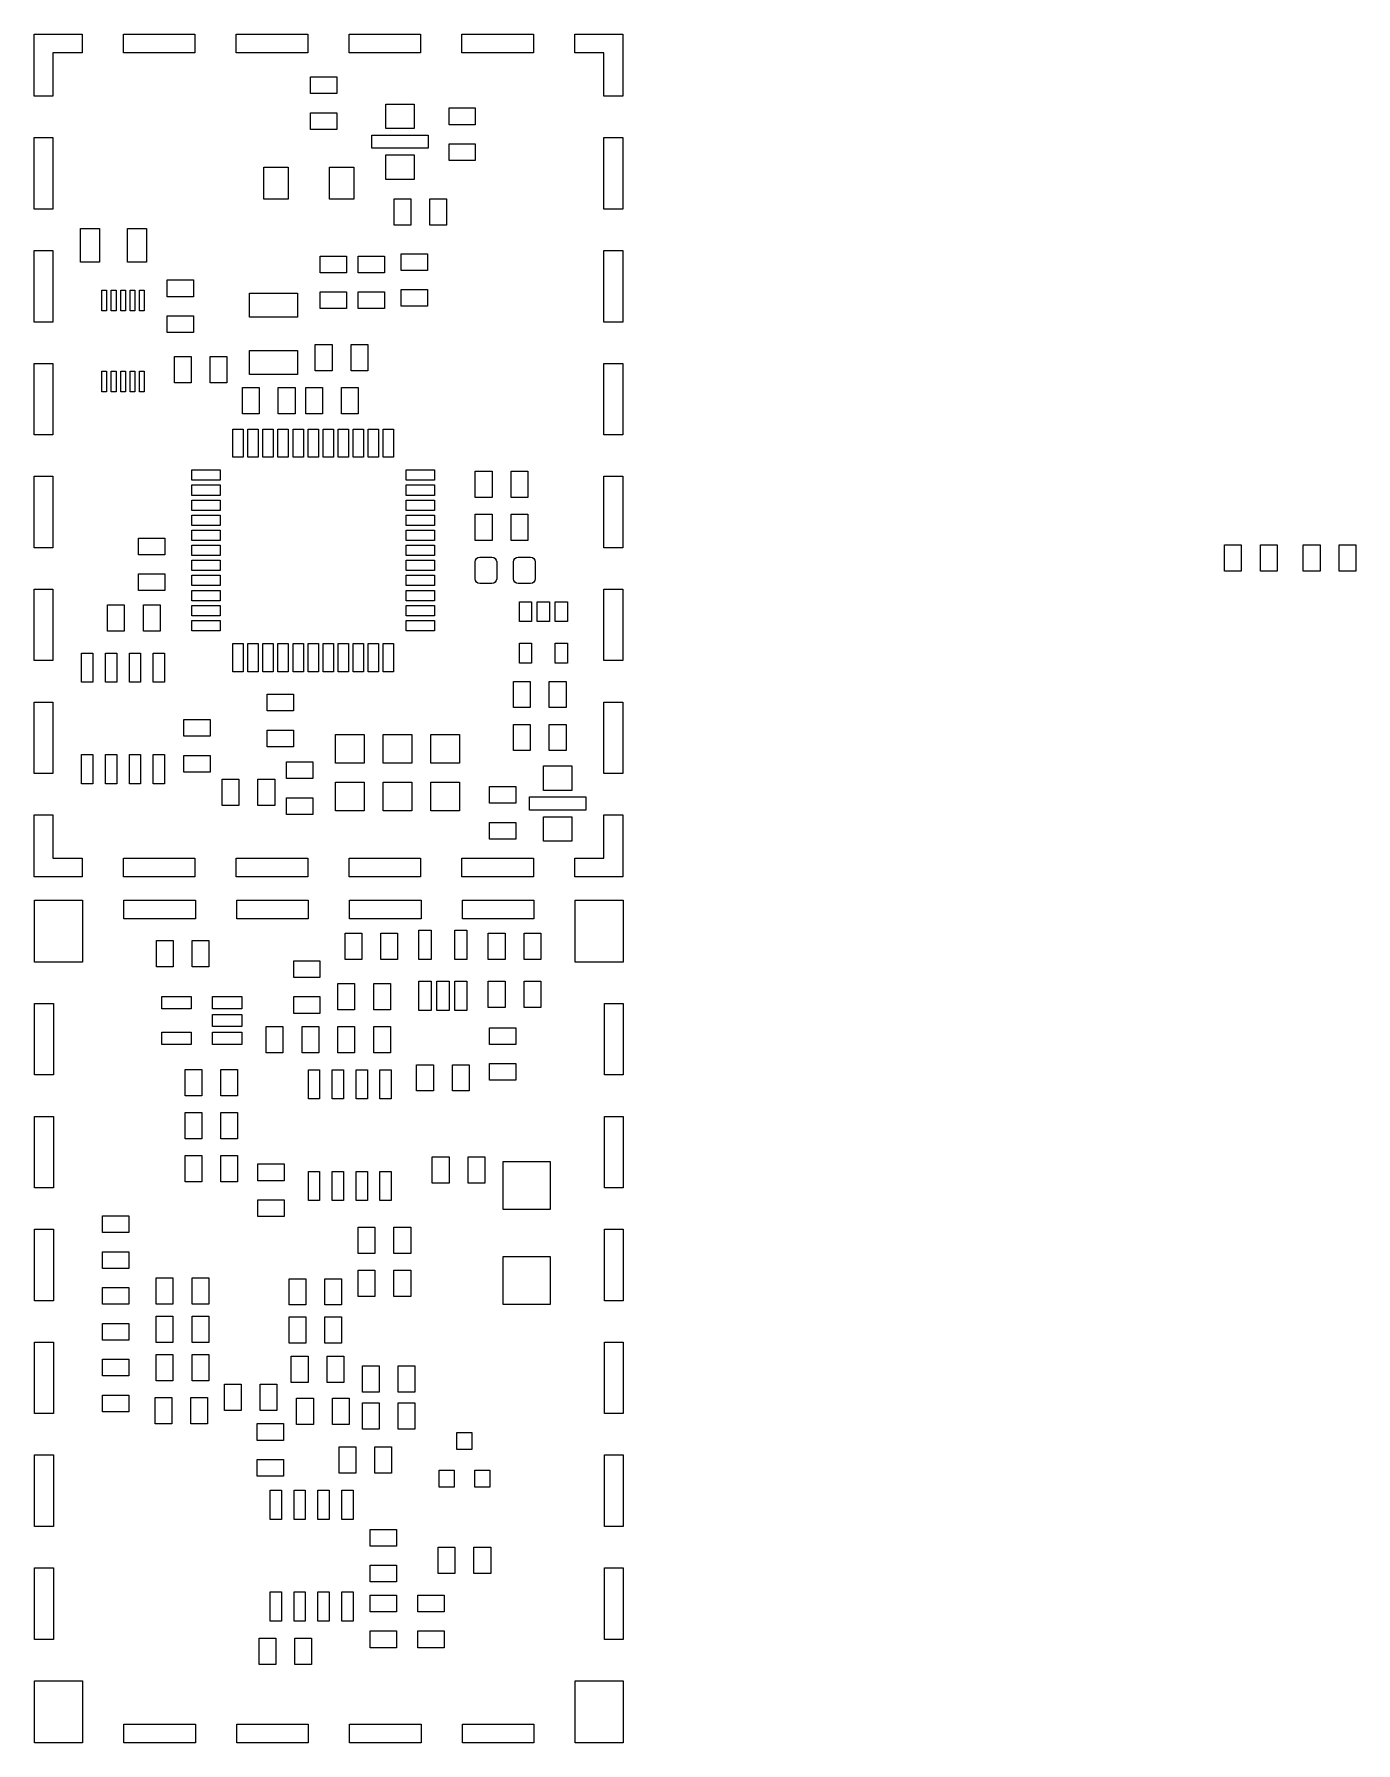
# Model space of a CAD drawing. Extents: x 0.14 to 2.91, y 0.02 to 3.59.
import ezdxf

# ---------------------------------------------------------------- set-up
doc = ezdxf.new("R2010")
doc.units = 0
doc.header["$MEASUREMENT"] = 0
doc.layers.add('BLACK', color=7, linetype='CONTINUOUS')

msp = doc.modelspace()

# ---------------------------------------------------------------- linework, layer by layer
at = {"layer": 'BLACK', "linetype": 'CONTINUOUS'}
for p, q in [((0.143858, 3.46287), (0.143858, 3.5928)), ((0.143858, 3.5928), (0.244252, 3.5928)), ((0.244252, 3.5928), (0.244252, 3.55343)), ((0.330866, 3.55343), (0.330866, 3.5928)), ((0.330866, 3.5928), (0.480472, 3.5928)), ((0.480472, 3.5928), (0.480472, 3.55343)), ((0.567087, 3.55343), (0.567087, 3.5928)), ((0.567087, 3.5928), (0.716693, 3.5928)), ((0.716693, 3.5928), (0.716693, 3.55343)), ((0.803307, 3.55343), (0.803307, 3.5928)), ((0.803307, 3.5928), (0.952913, 3.5928)), ((0.952913, 3.5928), (0.952913, 3.55343)), ((1.03953, 3.55343), (1.03953, 3.5928)), ((1.03953, 3.5928), (1.18913, 3.5928)), ((1.18913, 3.5928), (1.18913, 3.55343)), ((1.27575, 3.5928), (1.37614, 3.5928)), ((1.27575, 3.55343), (1.27575, 3.5928)), ((1.37614, 3.5928), (1.37614, 3.46287)), ((0.244252, 3.55343), (0.183228, 3.55343)), ((0.183228, 3.55343), (0.183228, 3.46287)), ((0.480472, 3.55343), (0.330866, 3.55343)), ((0.716693, 3.55343), (0.567087, 3.55343)), ((0.952913, 3.55343), (0.803307, 3.55343)), ((1.18913, 3.55343), (1.03953, 3.55343)), ((1.33677, 3.55343), (1.27575, 3.55343)), ((1.33677, 3.46287), (1.33677, 3.55343)), ((0.7225, 3.46841), (0.7225, 3.50341)), ((0.7225, 3.50341), (0.7775, 3.50341)), ((0.7775, 3.50341), (0.7775, 3.46841)), ((0.183228, 3.46287), (0.143858, 3.46287)), ((0.7775, 3.46841), (0.7225, 3.46841)), ((0.880472, 3.39531), (0.880472, 3.4465)), ((0.880472, 3.4465), (0.939528, 3.4465)), ((0.939528, 3.4465), (0.939528, 3.39531)), ((1.0125, 3.40341), (1.0125, 3.43841)), ((1.0125, 3.43841), (1.0675, 3.43841)), ((1.0675, 3.43841), (1.0675, 3.40341)), ((1.37614, 3.46287), (1.33677, 3.46287)), ((0.7225, 3.39341), (0.7225, 3.42841)), ((0.7225, 3.42841), (0.7775, 3.42841)), ((0.7775, 3.42841), (0.7775, 3.39341)), ((1.0675, 3.40341), (1.0125, 3.40341)), ((0.143858, 3.22665), (0.143858, 3.37626)), ((0.143858, 3.37626), (0.183228, 3.37626)), ((0.183228, 3.37626), (0.183228, 3.22665)), ((0.7775, 3.39341), (0.7225, 3.39341)), ((0.850945, 3.35398), (0.850945, 3.38154)), ((0.850945, 3.38154), (0.969055, 3.38154)), ((0.939528, 3.39531), (0.880472, 3.39531)), ((0.969055, 3.38154), (0.969055, 3.35398)), ((1.0125, 3.32841), (1.0125, 3.36341)), ((1.0125, 3.36341), (1.0675, 3.36341)), ((1.0675, 3.36341), (1.0675, 3.32841)), ((1.33677, 3.22665), (1.33677, 3.37626)), ((1.33677, 3.37626), (1.37614, 3.37626)), ((1.37614, 3.37626), (1.37614, 3.22665)), ((0.969055, 3.35398), (0.850945, 3.35398)), ((0.880472, 3.28902), (0.880472, 3.3402)), ((0.880472, 3.3402), (0.939528, 3.3402)), ((0.939528, 3.3402), (0.939528, 3.28902)), ((1.0675, 3.32841), (1.0125, 3.32841)), ((0.624409, 3.24744), (0.624409, 3.31437)), ((0.624409, 3.31437), (0.675591, 3.31437)), ((0.675591, 3.31437), (0.675591, 3.24744)), ((0.762205, 3.24744), (0.762205, 3.31437)), ((0.762205, 3.31437), (0.813386, 3.31437)), ((0.813386, 3.31437), (0.813386, 3.24744)), ((0.939528, 3.28902), (0.880472, 3.28902)), ((0.183228, 3.22665), (0.143858, 3.22665)), ((0.675591, 3.24744), (0.624409, 3.24744)), ((0.813386, 3.24744), (0.762205, 3.24744)), ((0.8975, 3.19341), (0.8975, 3.24841)), ((0.8975, 3.24841), (0.9325, 3.24841)), ((0.9325, 3.24841), (0.9325, 3.19341)), ((0.9725, 3.19341), (0.9725, 3.24841)), ((0.9725, 3.24841), (1.0075, 3.24841)), ((1.0075, 3.24841), (1.0075, 3.19341)), ((1.37614, 3.22665), (1.33677, 3.22665)), ((0.241102, 3.11547), (0.241102, 3.18634)), ((0.241102, 3.18634), (0.280472, 3.18634)), ((0.280472, 3.18634), (0.280472, 3.11547)), ((0.339528, 3.11547), (0.339528, 3.18634)), ((0.339528, 3.18634), (0.378898, 3.18634)), ((0.378898, 3.18634), (0.378898, 3.11547)), ((0.9325, 3.19341), (0.8975, 3.19341)), ((1.0075, 3.19341), (0.9725, 3.19341)), ((0.143858, 2.99043), (0.143858, 3.14004)), ((0.143858, 3.14004), (0.183228, 3.14004)), ((0.183228, 3.14004), (0.183228, 2.99043)), ((0.280472, 3.11547), (0.241102, 3.11547)), ((0.378898, 3.11547), (0.339528, 3.11547)), ((0.7425, 3.09341), (0.7425, 3.12841)), ((0.7425, 3.12841), (0.7975, 3.12841)), ((0.7975, 3.12841), (0.7975, 3.09341)), ((0.8225, 3.09341), (0.8225, 3.12841)), ((0.8225, 3.12841), (0.8775, 3.12841)), ((0.8775, 3.12841), (0.8775, 3.09341)), ((0.9125, 3.09841), (0.9125, 3.13341)), ((0.9125, 3.13341), (0.9675, 3.13341)), ((0.9675, 3.13341), (0.9675, 3.09841)), ((1.33677, 2.99043), (1.33677, 3.14004)), ((1.33677, 3.14004), (1.37614, 3.14004)), ((1.37614, 3.14004), (1.37614, 2.99043)), ((0.4225, 3.04341), (0.4225, 3.07841)), ((0.4225, 3.07841), (0.4775, 3.07841)), ((0.4775, 3.07841), (0.4775, 3.04341)), ((0.7975, 3.09341), (0.7425, 3.09341)), ((0.8775, 3.09341), (0.8225, 3.09341)), ((0.9675, 3.09841), (0.9125, 3.09841)), ((0.285709, 3.0139), (0.285709, 3.0572)), ((0.285709, 3.0572), (0.295551, 3.0572)), ((0.295551, 3.0572), (0.295551, 3.0139)), ((0.305394, 3.0139), (0.305394, 3.0572)), ((0.305394, 3.0572), (0.315236, 3.0572)), ((0.315236, 3.0572), (0.315236, 3.0139)), ((0.325079, 3.0139), (0.325079, 3.0572)), ((0.325079, 3.0572), (0.334921, 3.0572)), ((0.334921, 3.0572), (0.334921, 3.0139)), ((0.344764, 3.0139), (0.344764, 3.0572)), ((0.344764, 3.0572), (0.354606, 3.0572)), ((0.354606, 3.0572), (0.354606, 3.0139)), ((0.364449, 3.0139), (0.364449, 3.0572)), ((0.364449, 3.0572), (0.374291, 3.0572)), ((0.374291, 3.0572), (0.374291, 3.0139)), ((0.4775, 3.04341), (0.4225, 3.04341)), ((0.595, 3.00091), (0.595, 3.05091)), ((0.595, 3.05091), (0.695, 3.05091)), ((0.695, 3.05091), (0.695, 3.00091)), ((0.7425, 3.01841), (0.7425, 3.05341)), ((0.7425, 3.05341), (0.7975, 3.05341)), ((0.7975, 3.05341), (0.7975, 3.01841)), ((0.8225, 3.01841), (0.8225, 3.05341)), ((0.8225, 3.05341), (0.8775, 3.05341)), ((0.8775, 3.05341), (0.8775, 3.01841)), ((0.9125, 3.02341), (0.9125, 3.05841)), ((0.9125, 3.05841), (0.9675, 3.05841)), ((0.9675, 3.05841), (0.9675, 3.02341)), ((0.295551, 3.0139), (0.285709, 3.0139)), ((0.315236, 3.0139), (0.305394, 3.0139)), ((0.334921, 3.0139), (0.325079, 3.0139)), ((0.354606, 3.0139), (0.344764, 3.0139)), ((0.374291, 3.0139), (0.364449, 3.0139)), ((0.7975, 3.01841), (0.7425, 3.01841)), ((0.8775, 3.01841), (0.8225, 3.01841)), ((0.9675, 3.02341), (0.9125, 3.02341)), ((0.183228, 2.99043), (0.143858, 2.99043)), ((0.4225, 2.96841), (0.4225, 3.00341)), ((0.4225, 3.00341), (0.4775, 3.00341)), ((0.4775, 2.96841), (0.4225, 2.96841)), ((0.4775, 3.00341), (0.4775, 2.96841)), ((0.695, 3.00091), (0.595, 3.00091)), ((1.37614, 2.99043), (1.33677, 2.99043)), ((0.7325, 2.88841), (0.7325, 2.94341)), ((0.7325, 2.94341), (0.7675, 2.94341)), ((0.7675, 2.94341), (0.7675, 2.88841)), ((0.8075, 2.88841), (0.8075, 2.94341)), ((0.8075, 2.94341), (0.8425, 2.94341)), ((0.8425, 2.94341), (0.8425, 2.88841)), ((0.143858, 2.75421), (0.143858, 2.90382)), ((0.143858, 2.90382), (0.183228, 2.90382)), ((0.183228, 2.90382), (0.183228, 2.75421)), ((0.4375, 2.86341), (0.4375, 2.91841)), ((0.4375, 2.91841), (0.4725, 2.91841)), ((0.4725, 2.91841), (0.4725, 2.86341)), ((0.5125, 2.86341), (0.5125, 2.91841)), ((0.5125, 2.91841), (0.5475, 2.91841)), ((0.5475, 2.91841), (0.5475, 2.86341)), ((0.595, 2.88091), (0.595, 2.93091)), ((0.595, 2.93091), (0.695, 2.93091)), ((0.695, 2.93091), (0.695, 2.88091)), ((1.33677, 2.75421), (1.33677, 2.90382)), ((1.33677, 2.90382), (1.37614, 2.90382)), ((1.37614, 2.90382), (1.37614, 2.75421)), ((0.285709, 2.84461), (0.285709, 2.88791)), ((0.285709, 2.88791), (0.295551, 2.88791)), ((0.295551, 2.88791), (0.295551, 2.84461)), ((0.305394, 2.84461), (0.305394, 2.88791)), ((0.305394, 2.88791), (0.315236, 2.88791)), ((0.315236, 2.88791), (0.315236, 2.84461)), ((0.325079, 2.84461), (0.325079, 2.88791)), ((0.325079, 2.88791), (0.334921, 2.88791)), ((0.334921, 2.88791), (0.334921, 2.84461)), ((0.344764, 2.84461), (0.344764, 2.88791)), ((0.344764, 2.88791), (0.354606, 2.88791)), ((0.354606, 2.88791), (0.354606, 2.84461)), ((0.364449, 2.84461), (0.364449, 2.88791)), ((0.364449, 2.88791), (0.374291, 2.88791)), ((0.374291, 2.88791), (0.374291, 2.84461)), ((0.4725, 2.86341), (0.4375, 2.86341)), ((0.5475, 2.86341), (0.5125, 2.86341)), ((0.695, 2.88091), (0.595, 2.88091)), ((0.7675, 2.88841), (0.7325, 2.88841)), ((0.8425, 2.88841), (0.8075, 2.88841)), ((0.295551, 2.84461), (0.285709, 2.84461)), ((0.315236, 2.84461), (0.305394, 2.84461)), ((0.334921, 2.84461), (0.325079, 2.84461)), ((0.354606, 2.84461), (0.344764, 2.84461)), ((0.374291, 2.84461), (0.364449, 2.84461)), ((0.58, 2.79841), (0.58, 2.85341)), ((0.58, 2.85341), (0.615, 2.85341)), ((0.615, 2.85341), (0.615, 2.79841)), ((0.655, 2.79841), (0.655, 2.85341)), ((0.655, 2.85341), (0.69, 2.85341)), ((0.69, 2.85341), (0.69, 2.79841)), ((0.7125, 2.79841), (0.7125, 2.85341)), ((0.7125, 2.85341), (0.7475, 2.85341)), ((0.7475, 2.85341), (0.7475, 2.79841)), ((0.7875, 2.79841), (0.7875, 2.85341)), ((0.7875, 2.85341), (0.8225, 2.85341)), ((0.8225, 2.85341), (0.8225, 2.79841)), ((0.615, 2.79841), (0.58, 2.79841)), ((0.69, 2.79841), (0.655, 2.79841)), ((0.7475, 2.79841), (0.7125, 2.79841)), ((0.8225, 2.79841), (0.7875, 2.79841)), ((0.183228, 2.75421), (0.143858, 2.75421)), ((0.559894, 2.70744), (0.559894, 2.7665)), ((0.559894, 2.7665), (0.581547, 2.7665)), ((0.581547, 2.7665), (0.581547, 2.70744)), ((0.59139, 2.70744), (0.59139, 2.7665)), ((0.59139, 2.7665), (0.613043, 2.7665)), ((0.613043, 2.7665), (0.613043, 2.70744)), ((0.622886, 2.70744), (0.622886, 2.7665)), ((0.622886, 2.7665), (0.644539, 2.7665)), ((0.644539, 2.7665), (0.644539, 2.70744)), ((0.654382, 2.70744), (0.654382, 2.7665)), ((0.654382, 2.7665), (0.676035, 2.7665)), ((0.676035, 2.7665), (0.676035, 2.70744)), ((0.685878, 2.70744), (0.685878, 2.7665)), ((0.685878, 2.7665), (0.707531, 2.7665)), ((0.707531, 2.7665), (0.707531, 2.70744)), ((0.717374, 2.70744), (0.717374, 2.7665)), ((0.717374, 2.7665), (0.739028, 2.7665)), ((0.739028, 2.7665), (0.739028, 2.70744)), ((0.74887, 2.70744), (0.74887, 2.7665)), ((0.74887, 2.7665), (0.770524, 2.7665)), ((0.770524, 2.7665), (0.770524, 2.70744)), ((0.780366, 2.70744), (0.780366, 2.7665)), ((0.780366, 2.7665), (0.80202, 2.7665)), ((0.80202, 2.7665), (0.80202, 2.70744)), ((0.811862, 2.70744), (0.811862, 2.7665)), ((0.811862, 2.7665), (0.833516, 2.7665)), ((0.833516, 2.7665), (0.833516, 2.70744)), ((0.843358, 2.70744), (0.843358, 2.7665)), ((0.843358, 2.7665), (0.865012, 2.7665)), ((0.865012, 2.7665), (0.865012, 2.70744)), ((0.874854, 2.70744), (0.874854, 2.7665)), ((0.874854, 2.7665), (0.896508, 2.7665)), ((0.896508, 2.7665), (0.896508, 2.70744)), ((1.37614, 2.75421), (1.33677, 2.75421)), ((0.581547, 2.70744), (0.559894, 2.70744)), ((0.613043, 2.70744), (0.59139, 2.70744)), ((0.644539, 2.70744), (0.622886, 2.70744)), ((0.676035, 2.70744), (0.654382, 2.70744)), ((0.707531, 2.70744), (0.685878, 2.70744)), ((0.739028, 2.70744), (0.717374, 2.70744)), ((0.770524, 2.70744), (0.74887, 2.70744)), ((0.80202, 2.70744), (0.780366, 2.70744)), ((0.833516, 2.70744), (0.811862, 2.70744)), ((0.865012, 2.70744), (0.843358, 2.70744)), ((0.896508, 2.70744), (0.874854, 2.70744)), ((0.143858, 2.51799), (0.143858, 2.6676)), ((0.143858, 2.6676), (0.183228, 2.6676)), ((0.183228, 2.6676), (0.183228, 2.51799)), ((0.474264, 2.65922), (0.474264, 2.68087)), ((0.474264, 2.68087), (0.533319, 2.68087)), ((0.533319, 2.65922), (0.474264, 2.65922)), ((0.474264, 2.62772), (0.474264, 2.64937)), ((0.474264, 2.64937), (0.533319, 2.64937)), ((0.533319, 2.68087), (0.533319, 2.65922)), ((0.533319, 2.64937), (0.533319, 2.62772)), ((0.923083, 2.65922), (0.923083, 2.68087)), ((0.923083, 2.68087), (0.982138, 2.68087)), ((0.982138, 2.65922), (0.923083, 2.65922)), ((0.923083, 2.62772), (0.923083, 2.64937)), ((0.923083, 2.64937), (0.982138, 2.64937)), ((0.982138, 2.68087), (0.982138, 2.65922)), ((0.982138, 2.64937), (0.982138, 2.62772)), ((1.0675, 2.62341), (1.0675, 2.67841)), ((1.0675, 2.67841), (1.1025, 2.67841)), ((1.1025, 2.67841), (1.1025, 2.62341)), ((1.1425, 2.62341), (1.1425, 2.67841)), ((1.1425, 2.67841), (1.1775, 2.67841)), ((1.1775, 2.67841), (1.1775, 2.62341)), ((1.33677, 2.51799), (1.33677, 2.6676)), ((1.33677, 2.6676), (1.37614, 2.6676)), ((1.37614, 2.6676), (1.37614, 2.51799)), ((0.533319, 2.62772), (0.474264, 2.62772)), ((0.474264, 2.59622), (0.474264, 2.61788)), ((0.474264, 2.61788), (0.533319, 2.61788)), ((0.533319, 2.61788), (0.533319, 2.59622)), ((0.982138, 2.62772), (0.923083, 2.62772)), ((0.923083, 2.59622), (0.923083, 2.61788)), ((0.923083, 2.61788), (0.982138, 2.61788)), ((0.982138, 2.61788), (0.982138, 2.59622)), ((1.1025, 2.62341), (1.0675, 2.62341)), ((1.1775, 2.62341), (1.1425, 2.62341)), ((0.533319, 2.59622), (0.474264, 2.59622)), ((0.474264, 2.56473), (0.474264, 2.58638)), ((0.474264, 2.58638), (0.533319, 2.58638)), ((0.533319, 2.58638), (0.533319, 2.56473)), ((0.982138, 2.59622), (0.923083, 2.59622)), ((0.923083, 2.56473), (0.923083, 2.58638)), ((0.923083, 2.58638), (0.982138, 2.58638)), ((0.982138, 2.58638), (0.982138, 2.56473)), ((1.0675, 2.53341), (1.0675, 2.58841)), ((1.0675, 2.58841), (1.1025, 2.58841)), ((1.1025, 2.58841), (1.1025, 2.53341)), ((1.1425, 2.53341), (1.1425, 2.58841)), ((1.1425, 2.58841), (1.1775, 2.58841)), ((1.1775, 2.58841), (1.1775, 2.53341)), ((0.533319, 2.56473), (0.474264, 2.56473)), ((0.474264, 2.53323), (0.474264, 2.55489)), ((0.474264, 2.55489), (0.533319, 2.55489)), ((0.533319, 2.55489), (0.533319, 2.53323)), ((0.982138, 2.56473), (0.923083, 2.56473)), ((0.923083, 2.53323), (0.923083, 2.55489)), ((0.923083, 2.55489), (0.982138, 2.55489)), ((0.982138, 2.55489), (0.982138, 2.53323)), ((0.183228, 2.51799), (0.143858, 2.51799)), ((0.3625, 2.50341), (0.3625, 2.53841)), ((0.3625, 2.53841), (0.4175, 2.53841)), ((0.4175, 2.50341), (0.3625, 2.50341)), ((0.4175, 2.53841), (0.4175, 2.50341)), ((0.533319, 2.53323), (0.474264, 2.53323)), ((0.474264, 2.50174), (0.474264, 2.52339)), ((0.474264, 2.52339), (0.533319, 2.52339)), ((0.533319, 2.52339), (0.533319, 2.50174)), ((0.982138, 2.53323), (0.923083, 2.53323)), ((0.923083, 2.50174), (0.923083, 2.52339)), ((0.923083, 2.52339), (0.982138, 2.52339)), ((0.982138, 2.52339), (0.982138, 2.50174)), ((1.1025, 2.53341), (1.0675, 2.53341)), ((1.1775, 2.53341), (1.1425, 2.53341)), ((1.37614, 2.51799), (1.33677, 2.51799)), ((2.63618, 2.46886), (2.63618, 2.52386)), ((2.63618, 2.52386), (2.67118, 2.52386)), ((2.67118, 2.52386), (2.67118, 2.46886)), ((2.71118, 2.46886), (2.71118, 2.52386)), ((2.71118, 2.52386), (2.74618, 2.52386)), ((2.74618, 2.52386), (2.74618, 2.46886)), ((2.80114, 2.46886), (2.80114, 2.52386)), ((2.80114, 2.52386), (2.83614, 2.52386)), ((2.83614, 2.52386), (2.83614, 2.46886)), ((2.87614, 2.46886), (2.87614, 2.52386)), ((2.87614, 2.52386), (2.91114, 2.52386)), ((2.91114, 2.52386), (2.91114, 2.46886)), ((0.533319, 2.50174), (0.474264, 2.50174)), ((0.474264, 2.47024), (0.474264, 2.49189)), ((0.474264, 2.49189), (0.533319, 2.49189)), ((0.533319, 2.47024), (0.474264, 2.47024)), ((0.533319, 2.49189), (0.533319, 2.47024)), ((0.982138, 2.50174), (0.923083, 2.50174)), ((0.923083, 2.47024), (0.923083, 2.49189)), ((0.923083, 2.49189), (0.982138, 2.49189)), ((0.982138, 2.47024), (0.923083, 2.47024)), ((0.982138, 2.49189), (0.982138, 2.47024)), ((1.06701, 2.48862), (1.06776, 2.49239)), ((1.06701, 2.45319), (1.06701, 2.48862)), ((1.06776, 2.49239), (1.06989, 2.49558)), ((1.06989, 2.49558), (1.07308, 2.49772)), ((1.07308, 2.49772), (1.07685, 2.49846)), ((1.07685, 2.49846), (1.10244, 2.49846)), ((1.10244, 2.49846), (1.10621, 2.49772)), ((1.10621, 2.49772), (1.1094, 2.49558)), ((1.1094, 2.49558), (1.11153, 2.49239)), ((1.11153, 2.49239), (1.11228, 2.48862)), ((1.11228, 2.48862), (1.11228, 2.45319)), ((1.14772, 2.48862), (1.14847, 2.49239)), ((1.14772, 2.45319), (1.14772, 2.48862)), ((1.14847, 2.49239), (1.1506, 2.49558)), ((1.1506, 2.49558), (1.15379, 2.49772)), ((1.15379, 2.49772), (1.15756, 2.49846)), ((1.15756, 2.49846), (1.18315, 2.49846)), ((1.18315, 2.49846), (1.18692, 2.49772)), ((1.18692, 2.49772), (1.19011, 2.49558)), ((1.19011, 2.49558), (1.19224, 2.49239)), ((1.19224, 2.49239), (1.19299, 2.48862)), ((1.19299, 2.48862), (1.19299, 2.45319)), ((2.67118, 2.46886), (2.63618, 2.46886)), ((2.74618, 2.46886), (2.71118, 2.46886)), ((2.83614, 2.46886), (2.80114, 2.46886)), ((2.91114, 2.46886), (2.87614, 2.46886)), ((0.3625, 2.42841), (0.3625, 2.46341)), ((0.3625, 2.46341), (0.4175, 2.46341)), ((0.4175, 2.46341), (0.4175, 2.42841)), ((0.474264, 2.43874), (0.474264, 2.4604)), ((0.474264, 2.4604), (0.533319, 2.4604)), ((0.533319, 2.43874), (0.474264, 2.43874)), ((0.533319, 2.4604), (0.533319, 2.43874)), ((0.923083, 2.43874), (0.923083, 2.4604)), ((0.923083, 2.4604), (0.982138, 2.4604)), ((0.982138, 2.43874), (0.923083, 2.43874)), ((0.982138, 2.4604), (0.982138, 2.43874)), ((1.06776, 2.44942), (1.06701, 2.45319)), ((1.06989, 2.44623), (1.06776, 2.44942)), ((1.07308, 2.4441), (1.06989, 2.44623)), ((1.07685, 2.44335), (1.07308, 2.4441)), ((1.10244, 2.44335), (1.07685, 2.44335)), ((1.10621, 2.4441), (1.10244, 2.44335)), ((1.1094, 2.44623), (1.10621, 2.4441)), ((1.11153, 2.44942), (1.1094, 2.44623)), ((1.11228, 2.45319), (1.11153, 2.44942)), ((1.14847, 2.44942), (1.14772, 2.45319)), ((1.1506, 2.44623), (1.14847, 2.44942)), ((1.15379, 2.4441), (1.1506, 2.44623)), ((1.15756, 2.44335), (1.15379, 2.4441)), ((1.18315, 2.44335), (1.15756, 2.44335)), ((1.18692, 2.4441), (1.18315, 2.44335)), ((1.19011, 2.44623), (1.18692, 2.4441)), ((1.19224, 2.44942), (1.19011, 2.44623)), ((1.19299, 2.45319), (1.19224, 2.44942)), ((0.143858, 2.28177), (0.143858, 2.43138)), ((0.143858, 2.43138), (0.183228, 2.43138)), ((0.183228, 2.43138), (0.183228, 2.28177)), ((0.2975, 2.34341), (0.2975, 2.39841)), ((0.2975, 2.39841), (0.3325, 2.39841)), ((0.3325, 2.39841), (0.3325, 2.34341)), ((0.4175, 2.42841), (0.3625, 2.42841)), ((0.3725, 2.34341), (0.3725, 2.39841)), ((0.3725, 2.39841), (0.4075, 2.39841)), ((0.4075, 2.39841), (0.4075, 2.34341)), ((0.474264, 2.40725), (0.474264, 2.4289)), ((0.474264, 2.4289), (0.533319, 2.4289)), ((0.533319, 2.40725), (0.474264, 2.40725)), ((0.474264, 2.37575), (0.474264, 2.39741)), ((0.474264, 2.39741), (0.533319, 2.39741)), ((0.533319, 2.4289), (0.533319, 2.40725)), ((0.533319, 2.39741), (0.533319, 2.37575)), ((0.923083, 2.40725), (0.923083, 2.4289)), ((0.923083, 2.4289), (0.982138, 2.4289)), ((0.982138, 2.40725), (0.923083, 2.40725)), ((0.923083, 2.37575), (0.923083, 2.39741)), ((0.923083, 2.39741), (0.982138, 2.39741)), ((0.982138, 2.4289), (0.982138, 2.40725)), ((0.982138, 2.39741), (0.982138, 2.37575)), ((1.1598, 2.36335), (1.1598, 2.40508)), ((1.1598, 2.40508), (1.18539, 2.40508)), ((1.18539, 2.40508), (1.18539, 2.36335)), ((1.1972, 2.36335), (1.1972, 2.40508)), ((1.1972, 2.40508), (1.2228, 2.40508)), ((1.2228, 2.40508), (1.2228, 2.36335)), ((1.23461, 2.36335), (1.23461, 2.40508)), ((1.23461, 2.40508), (1.2602, 2.40508)), ((1.2602, 2.40508), (1.2602, 2.36335)), ((1.33677, 2.28177), (1.33677, 2.43138)), ((1.33677, 2.43138), (1.37614, 2.43138)), ((1.37614, 2.43138), (1.37614, 2.28177)), ((0.533319, 2.37575), (0.474264, 2.37575)), ((0.474264, 2.34426), (0.474264, 2.36591)), ((0.474264, 2.36591), (0.533319, 2.36591)), ((0.533319, 2.36591), (0.533319, 2.34426)), ((0.982138, 2.37575), (0.923083, 2.37575)), ((0.923083, 2.34426), (0.923083, 2.36591)), ((0.923083, 2.36591), (0.982138, 2.36591)), ((0.982138, 2.36591), (0.982138, 2.34426)), ((1.18539, 2.36335), (1.1598, 2.36335)), ((1.2228, 2.36335), (1.1972, 2.36335)), ((1.2602, 2.36335), (1.23461, 2.36335)), ((0.3325, 2.34341), (0.2975, 2.34341)), ((0.4075, 2.34341), (0.3725, 2.34341)), ((0.533319, 2.34426), (0.474264, 2.34426)), ((0.982138, 2.34426), (0.923083, 2.34426)), ((0.243189, 2.23669), (0.243189, 2.29772)), ((0.243189, 2.29772), (0.266811, 2.29772)), ((0.266811, 2.29772), (0.266811, 2.23669)), ((0.293189, 2.23669), (0.293189, 2.29772)), ((0.293189, 2.29772), (0.316811, 2.29772)), ((0.316811, 2.29772), (0.316811, 2.23669)), ((0.343189, 2.23669), (0.343189, 2.29772)), ((0.343189, 2.29772), (0.366811, 2.29772)), ((0.366811, 2.29772), (0.366811, 2.23669)), ((0.393189, 2.23669), (0.393189, 2.29772)), ((0.393189, 2.29772), (0.416811, 2.29772)), ((0.416811, 2.29772), (0.416811, 2.23669)), ((0.559894, 2.25863), (0.559894, 2.31768)), ((0.559894, 2.31768), (0.581547, 2.31768)), ((0.581547, 2.31768), (0.581547, 2.25863)), ((0.59139, 2.25863), (0.59139, 2.31768)), ((0.59139, 2.31768), (0.613043, 2.31768)), ((0.613043, 2.31768), (0.613043, 2.25863)), ((0.622886, 2.25863), (0.622886, 2.31768)), ((0.622886, 2.31768), (0.644539, 2.31768)), ((0.644539, 2.31768), (0.644539, 2.25863)), ((0.654382, 2.25863), (0.654382, 2.31768)), ((0.654382, 2.31768), (0.676035, 2.31768)), ((0.676035, 2.31768), (0.676035, 2.25863)), ((0.685878, 2.25863), (0.685878, 2.31768)), ((0.685878, 2.31768), (0.707531, 2.31768)), ((0.707531, 2.31768), (0.707531, 2.25863)), ((0.717374, 2.25863), (0.717374, 2.31768)), ((0.717374, 2.31768), (0.739028, 2.31768)), ((0.739028, 2.31768), (0.739028, 2.25863)), ((0.74887, 2.25863), (0.74887, 2.31768)), ((0.74887, 2.31768), (0.770524, 2.31768)), ((0.770524, 2.31768), (0.770524, 2.25863)), ((0.780366, 2.25863), (0.780366, 2.31768)), ((0.780366, 2.31768), (0.80202, 2.31768)), ((0.80202, 2.31768), (0.80202, 2.25863)), ((0.811862, 2.25863), (0.811862, 2.31768)), ((0.811862, 2.31768), (0.833516, 2.31768)), ((0.833516, 2.31768), (0.833516, 2.25863)), ((0.843358, 2.25863), (0.843358, 2.31768)), ((0.843358, 2.31768), (0.865012, 2.31768)), ((0.865012, 2.31768), (0.865012, 2.25863)), ((0.874854, 2.25863), (0.874854, 2.31768)), ((0.874854, 2.31768), (0.896508, 2.31768)), ((0.896508, 2.31768), (0.896508, 2.25863)), ((1.1598, 2.27673), (1.1598, 2.31846)), ((1.1598, 2.31846), (1.18539, 2.31846)), ((1.18539, 2.31846), (1.18539, 2.27673)), ((1.23461, 2.27673), (1.23461, 2.31846)), ((1.23461, 2.31846), (1.2602, 2.31846)), ((1.2602, 2.31846), (1.2602, 2.27673)), ((0.183228, 2.28177), (0.143858, 2.28177)), ((0.581547, 2.25863), (0.559894, 2.25863)), ((0.613043, 2.25863), (0.59139, 2.25863)), ((0.644539, 2.25863), (0.622886, 2.25863)), ((0.676035, 2.25863), (0.654382, 2.25863)), ((0.707531, 2.25863), (0.685878, 2.25863)), ((0.739028, 2.25863), (0.717374, 2.25863)), ((0.770524, 2.25863), (0.74887, 2.25863)), ((0.80202, 2.25863), (0.780366, 2.25863)), ((0.833516, 2.25863), (0.811862, 2.25863)), ((0.865012, 2.25863), (0.843358, 2.25863)), ((0.896508, 2.25863), (0.874854, 2.25863)), ((1.18539, 2.27673), (1.1598, 2.27673)), ((1.2602, 2.27673), (1.23461, 2.27673)), ((1.37614, 2.28177), (1.33677, 2.28177)), ((0.266811, 2.23669), (0.243189, 2.23669)), ((0.316811, 2.23669), (0.293189, 2.23669)), ((0.366811, 2.23669), (0.343189, 2.23669)), ((0.416811, 2.23669), (0.393189, 2.23669)), ((1.1475, 2.18341), (1.1475, 2.23841)), ((1.1475, 2.23841), (1.1825, 2.23841)), ((1.1825, 2.23841), (1.1825, 2.18341)), ((1.2225, 2.18341), (1.2225, 2.23841)), ((1.2225, 2.23841), (1.2575, 2.23841)), ((1.2575, 2.23841), (1.2575, 2.18341)), ((0.143858, 2.04555), (0.143858, 2.19516)), ((0.143858, 2.19516), (0.183228, 2.19516)), ((0.183228, 2.19516), (0.183228, 2.04555)), ((0.631949, 2.17642), (0.631949, 2.21142)), ((0.631949, 2.21142), (0.686949, 2.21142)), ((0.686949, 2.21142), (0.686949, 2.17642)), ((1.1825, 2.18341), (1.1475, 2.18341)), ((1.2575, 2.18341), (1.2225, 2.18341)), ((1.33677, 2.04555), (1.33677, 2.19516)), ((1.33677, 2.19516), (1.37614, 2.19516)), ((1.37614, 2.19516), (1.37614, 2.04555)), ((0.4575, 2.12341), (0.4575, 2.15841)), ((0.4575, 2.15841), (0.5125, 2.15841)), ((0.5125, 2.15841), (0.5125, 2.12341)), ((0.686949, 2.17642), (0.631949, 2.17642)), ((1.1475, 2.09341), (1.1475, 2.14841)), ((1.1475, 2.14841), (1.1825, 2.14841)), ((1.1825, 2.14841), (1.1825, 2.09341)), ((1.2225, 2.09341), (1.2225, 2.14841)), ((1.2225, 2.14841), (1.2575, 2.14841)), ((1.2575, 2.14841), (1.2575, 2.09341)), ((0.5125, 2.12341), (0.4575, 2.12341)), ((0.631949, 2.10142), (0.631949, 2.13642)), ((0.631949, 2.13642), (0.686949, 2.13642)), ((0.686949, 2.13642), (0.686949, 2.10142)), ((0.7745, 2.06741), (0.7745, 2.12741)), ((0.7745, 2.12741), (0.8345, 2.12741)), ((0.8345, 2.12741), (0.8345, 2.06741)), ((0.8745, 2.06741), (0.8745, 2.12741)), ((0.8745, 2.12741), (0.9345, 2.12741)), ((0.9345, 2.12741), (0.9345, 2.06741)), ((0.9745, 2.06741), (0.9745, 2.12741)), ((0.9745, 2.12741), (1.0345, 2.12741)), ((1.0345, 2.12741), (1.0345, 2.06741)), ((0.243189, 2.02409), (0.243189, 2.08512)), ((0.243189, 2.08512), (0.266811, 2.08512)), ((0.266811, 2.08512), (0.266811, 2.02409)), ((0.293189, 2.02409), (0.293189, 2.08512)), ((0.293189, 2.08512), (0.316811, 2.08512)), ((0.316811, 2.08512), (0.316811, 2.02409)), ((0.343189, 2.02409), (0.343189, 2.08512)), ((0.343189, 2.08512), (0.366811, 2.08512)), ((0.366811, 2.08512), (0.366811, 2.02409)), ((0.393189, 2.02409), (0.393189, 2.08512)), ((0.393189, 2.08512), (0.416811, 2.08512)), ((0.416811, 2.08512), (0.416811, 2.02409)), ((0.4575, 2.04841), (0.4575, 2.08341)), ((0.4575, 2.08341), (0.5125, 2.08341)), ((0.5125, 2.08341), (0.5125, 2.04841)), ((0.686949, 2.10142), (0.631949, 2.10142)), ((1.1825, 2.09341), (1.1475, 2.09341)), ((1.2575, 2.09341), (1.2225, 2.09341)), ((0.183228, 2.04555), (0.143858, 2.04555)), ((0.5125, 2.04841), (0.4575, 2.04841)), ((0.6725, 2.03491), (0.6725, 2.06991)), ((0.6725, 2.06991), (0.7275, 2.06991)), ((0.7275, 2.06991), (0.7275, 2.03491)), ((0.8345, 2.06741), (0.7745, 2.06741)), ((0.9345, 2.06741), (0.8745, 2.06741)), ((1.0345, 2.06741), (0.9745, 2.06741)), ((1.21047, 2.01031), (1.21047, 2.0615)), ((1.21047, 2.0615), (1.26953, 2.0615)), ((1.26953, 2.0615), (1.26953, 2.01031)), ((1.37614, 2.04555), (1.33677, 2.04555)), ((0.266811, 2.02409), (0.243189, 2.02409)), ((0.316811, 2.02409), (0.293189, 2.02409)), ((0.366811, 2.02409), (0.343189, 2.02409)), ((0.416811, 2.02409), (0.393189, 2.02409)), ((0.5375, 1.97841), (0.5375, 2.03341)), ((0.5375, 2.03341), (0.5725, 2.03341)), ((0.5725, 2.03341), (0.5725, 1.97841)), ((0.6125, 1.97841), (0.6125, 2.03341)), ((0.6125, 2.03341), (0.6475, 2.03341)), ((0.6475, 2.03341), (0.6475, 1.97841)), ((0.7275, 2.03491), (0.6725, 2.03491)), ((0.7745, 1.96741), (0.7745, 2.02741)), ((0.7745, 2.02741), (0.8345, 2.02741)), ((0.8345, 2.02741), (0.8345, 1.96741)), ((0.8745, 1.96741), (0.8745, 2.02741)), ((0.8745, 2.02741), (0.9345, 2.02741)), ((0.9345, 2.02741), (0.9345, 1.96741)), ((0.9745, 1.96741), (0.9745, 2.02741)), ((0.9745, 2.02741), (1.0345, 2.02741)), ((1.0345, 2.02741), (1.0345, 1.96741)), ((1.0975, 1.98341), (1.0975, 2.01841)), ((1.0975, 2.01841), (1.1525, 2.01841)), ((1.1525, 2.01841), (1.1525, 1.98341)), ((1.26953, 2.01031), (1.21047, 2.01031)), ((0.5725, 1.97841), (0.5375, 1.97841)), ((0.6475, 1.97841), (0.6125, 1.97841)), ((0.6725, 1.95991), (0.6725, 1.99491)), ((0.6725, 1.99491), (0.7275, 1.99491)), ((0.7275, 1.99491), (0.7275, 1.95991)), ((0.8345, 1.96741), (0.7745, 1.96741)), ((0.9345, 1.96741), (0.8745, 1.96741)), ((1.0345, 1.96741), (0.9745, 1.96741)), ((1.1525, 1.98341), (1.0975, 1.98341)), ((1.18094, 1.96898), (1.18094, 1.99654)), ((1.18094, 1.99654), (1.29906, 1.99654)), ((1.29906, 1.96898), (1.18094, 1.96898)), ((1.29906, 1.99654), (1.29906, 1.96898)), ((0.143858, 1.95894), (0.183228, 1.95894)), ((0.143858, 1.82902), (0.143858, 1.95894)), ((0.183228, 1.95894), (0.183228, 1.86839)), ((0.7275, 1.95991), (0.6725, 1.95991)), ((1.0975, 1.90841), (1.0975, 1.94341)), ((1.0975, 1.94341), (1.1525, 1.94341)), ((1.1525, 1.94341), (1.1525, 1.90841)), ((1.21047, 1.90402), (1.21047, 1.9552)), ((1.21047, 1.9552), (1.26953, 1.9552)), ((1.26953, 1.9552), (1.26953, 1.90402)), ((1.33677, 1.86839), (1.33677, 1.95894)), ((1.33677, 1.95894), (1.37614, 1.95894)), ((1.37614, 1.95894), (1.37614, 1.82902)), ((1.1525, 1.90841), (1.0975, 1.90841)), ((1.26953, 1.90402), (1.21047, 1.90402)), ((0.183228, 1.86839), (0.244252, 1.86839)), ((0.244252, 1.86839), (0.244252, 1.82902)), ((0.330866, 1.82902), (0.330866, 1.86839)), ((0.330866, 1.86839), (0.480472, 1.86839)), ((0.480472, 1.86839), (0.480472, 1.82902)), ((0.567087, 1.82902), (0.567087, 1.86839)), ((0.567087, 1.86839), (0.716693, 1.86839)), ((0.716693, 1.86839), (0.716693, 1.82902)), ((0.803307, 1.82902), (0.803307, 1.86839)), ((0.803307, 1.86839), (0.952913, 1.86839)), ((0.952913, 1.86839), (0.952913, 1.82902)), ((1.03953, 1.82902), (1.03953, 1.86839)), ((1.03953, 1.86839), (1.18913, 1.86839)), ((1.18913, 1.86839), (1.18913, 1.82902)), ((1.27575, 1.82902), (1.27575, 1.86839)), ((1.27575, 1.86839), (1.33677, 1.86839)), ((0.244252, 1.82902), (0.143858, 1.82902)), ((0.480472, 1.82902), (0.330866, 1.82902)), ((0.716693, 1.82902), (0.567087, 1.82902)), ((0.952913, 1.82902), (0.803307, 1.82902)), ((1.18913, 1.82902), (1.03953, 1.82902)), ((1.37614, 1.82902), (1.27575, 1.82902)), ((0.144803, 1.65094), (0.144803, 1.78087)), ((0.144803, 1.78087), (0.245197, 1.78087)), ((0.245197, 1.78087), (0.245197, 1.65094)), ((0.331811, 1.7415), (0.331811, 1.78087)), ((0.331811, 1.78087), (0.481417, 1.78087)), ((0.481417, 1.78087), (0.481417, 1.7415)), ((0.568031, 1.7415), (0.568031, 1.78087)), ((0.568031, 1.78087), (0.717638, 1.78087)), ((0.717638, 1.78087), (0.717638, 1.7415)), ((0.804252, 1.7415), (0.804252, 1.78087)), ((0.804252, 1.78087), (0.953858, 1.78087)), ((0.953858, 1.78087), (0.953858, 1.7415)), ((1.04047, 1.7415), (1.04047, 1.78087)), ((1.04047, 1.78087), (1.19008, 1.78087)), ((1.19008, 1.78087), (1.19008, 1.7415)), ((1.27669, 1.65094), (1.27669, 1.78087)), ((1.27669, 1.78087), (1.37709, 1.78087)), ((1.37709, 1.78087), (1.37709, 1.65094)), ((0.481417, 1.7415), (0.331811, 1.7415)), ((0.717638, 1.7415), (0.568031, 1.7415)), ((0.953858, 1.7415), (0.804252, 1.7415)), ((0.949539, 1.65615), (0.949539, 1.71756)), ((0.949539, 1.71756), (0.97513, 1.71756)), ((0.97513, 1.71756), (0.97513, 1.65615)), ((1.02434, 1.65615), (1.02434, 1.71756)), ((1.02434, 1.71756), (1.04993, 1.71756)), ((1.19008, 1.7415), (1.04047, 1.7415)), ((1.04993, 1.71756), (1.04993, 1.65615)), ((0.399736, 1.6412), (0.399736, 1.6962)), ((0.399736, 1.6962), (0.434736, 1.6962)), ((0.434736, 1.6962), (0.434736, 1.6412)), ((0.474736, 1.6412), (0.474736, 1.6962)), ((0.474736, 1.6962), (0.509736, 1.6962)), ((0.509736, 1.6962), (0.509736, 1.6412)), ((0.794736, 1.6562), (0.794736, 1.7112)), ((0.794736, 1.7112), (0.829736, 1.7112)), ((0.829736, 1.7112), (0.829736, 1.6562)), ((0.869736, 1.6562), (0.869736, 1.7112)), ((0.869736, 1.7112), (0.904736, 1.7112)), ((0.904736, 1.7112), (0.904736, 1.6562)), ((1.09474, 1.6562), (1.09474, 1.7112)), ((1.09474, 1.7112), (1.12974, 1.7112)), ((1.12974, 1.7112), (1.12974, 1.6562)), ((1.16974, 1.6562), (1.16974, 1.7112)), ((1.16974, 1.7112), (1.20474, 1.7112)), ((1.20474, 1.7112), (1.20474, 1.6562)), ((0.245197, 1.65094), (0.144803, 1.65094)), ((0.687236, 1.6187), (0.687236, 1.6537)), ((0.687236, 1.6537), (0.742236, 1.6537)), ((0.742236, 1.6537), (0.742236, 1.6187)), ((0.829736, 1.6562), (0.794736, 1.6562)), ((0.904736, 1.6562), (0.869736, 1.6562)), ((0.97513, 1.65615), (0.949539, 1.65615)), ((1.04993, 1.65615), (1.02434, 1.65615)), ((1.12974, 1.6562), (1.09474, 1.6562)), ((1.20474, 1.6562), (1.16974, 1.6562)), ((1.37709, 1.65094), (1.27669, 1.65094)), ((0.434736, 1.6412), (0.399736, 1.6412)), ((0.509736, 1.6412), (0.474736, 1.6412)), ((0.742236, 1.6187), (0.687236, 1.6187)), ((0.949539, 1.54985), (0.949539, 1.61126)), ((0.949539, 1.61126), (0.97513, 1.61126)), ((0.97513, 1.61126), (0.97513, 1.54985)), ((0.986941, 1.54985), (0.986941, 1.61126)), ((0.986941, 1.61126), (1.01253, 1.61126)), ((1.01253, 1.61126), (1.01253, 1.54985)), ((1.02434, 1.54985), (1.02434, 1.61126)), ((1.02434, 1.61126), (1.04993, 1.61126)), ((1.04993, 1.61126), (1.04993, 1.54985)), ((1.09474, 1.5562), (1.09474, 1.6112)), ((1.09474, 1.6112), (1.12974, 1.6112)), ((1.12974, 1.6112), (1.12974, 1.5562)), ((1.16974, 1.5562), (1.16974, 1.6112)), ((1.16974, 1.6112), (1.20474, 1.6112)), ((1.20474, 1.6112), (1.20474, 1.5562)), ((0.410878, 1.55331), (0.410878, 1.5789)), ((0.410878, 1.5789), (0.472295, 1.5789)), ((0.472295, 1.5789), (0.472295, 1.55331)), ((0.517177, 1.55331), (0.517177, 1.5789)), ((0.517177, 1.5789), (0.578594, 1.5789)), ((0.578594, 1.5789), (0.578594, 1.55331)), ((0.687236, 1.5437), (0.687236, 1.5787)), ((0.687236, 1.5787), (0.742236, 1.5787)), ((0.742236, 1.5787), (0.742236, 1.5437)), ((0.779736, 1.5512), (0.779736, 1.6062)), ((0.779736, 1.6062), (0.814736, 1.6062)), ((0.814736, 1.6062), (0.814736, 1.5512)), ((0.854736, 1.5512), (0.854736, 1.6062)), ((0.854736, 1.6062), (0.889736, 1.6062)), ((0.889736, 1.6062), (0.889736, 1.5512)), ((0.144803, 1.41472), (0.144803, 1.56433)), ((0.144803, 1.56433), (0.184173, 1.56433)), ((0.184173, 1.56433), (0.184173, 1.41472)), ((0.472295, 1.55331), (0.410878, 1.55331)), ((0.578594, 1.55331), (0.517177, 1.55331)), ((0.517177, 1.51591), (0.517177, 1.5415)), ((0.517177, 1.5415), (0.578594, 1.5415)), ((0.578594, 1.5415), (0.578594, 1.51591)), ((0.742236, 1.5437), (0.687236, 1.5437)), ((0.814736, 1.5512), (0.779736, 1.5512)), ((0.889736, 1.5512), (0.854736, 1.5512)), ((0.97513, 1.54985), (0.949539, 1.54985)), ((1.01253, 1.54985), (0.986941, 1.54985)), ((1.04993, 1.54985), (1.02434, 1.54985)), ((1.12974, 1.5562), (1.09474, 1.5562)), ((1.20474, 1.5562), (1.16974, 1.5562)), ((1.33772, 1.41472), (1.33772, 1.56433)), ((1.33772, 1.56433), (1.37709, 1.56433)), ((1.37709, 1.56433), (1.37709, 1.41472)), ((0.410878, 1.47851), (0.410878, 1.5041)), ((0.410878, 1.5041), (0.472295, 1.5041)), ((0.472295, 1.5041), (0.472295, 1.47851)), ((0.578594, 1.51591), (0.517177, 1.51591)), ((0.517177, 1.47851), (0.517177, 1.5041)), ((0.517177, 1.5041), (0.578594, 1.5041)), ((0.578594, 1.5041), (0.578594, 1.47851)), ((0.629736, 1.4612), (0.629736, 1.5162)), ((0.629736, 1.5162), (0.664736, 1.5162)), ((0.664736, 1.5162), (0.664736, 1.4612)), ((0.704736, 1.4612), (0.704736, 1.5162)), ((0.704736, 1.5162), (0.739736, 1.5162)), ((0.739736, 1.5162), (0.739736, 1.4612)), ((0.779736, 1.4612), (0.779736, 1.5162)), ((0.779736, 1.5162), (0.814736, 1.5162)), ((0.814736, 1.5162), (0.814736, 1.4612)), ((0.854736, 1.4612), (0.854736, 1.5162)), ((0.854736, 1.5162), (0.889736, 1.5162)), ((0.889736, 1.5162), (0.889736, 1.4612)), ((1.09724, 1.4787), (1.09724, 1.5137)), ((1.09724, 1.5137), (1.15224, 1.5137)), ((1.15224, 1.5137), (1.15224, 1.4787)), ((0.472295, 1.47851), (0.410878, 1.47851)), ((0.578594, 1.47851), (0.517177, 1.47851)), ((1.15224, 1.4787), (1.09724, 1.4787)), ((0.664736, 1.4612), (0.629736, 1.4612)), ((0.739736, 1.4612), (0.704736, 1.4612)), ((0.814736, 1.4612), (0.779736, 1.4612)), ((0.889736, 1.4612), (0.854736, 1.4612)), ((0.944736, 1.3812), (0.944736, 1.4362)), ((0.944736, 1.4362), (0.979736, 1.4362)), ((0.979736, 1.4362), (0.979736, 1.3812)), ((1.01974, 1.3812), (1.01974, 1.4362)), ((1.01974, 1.4362), (1.05474, 1.4362)), ((1.05474, 1.4362), (1.05474, 1.3812)), ((1.09724, 1.4037), (1.09724, 1.4387)), ((1.09724, 1.4387), (1.15224, 1.4387)), ((1.15224, 1.4387), (1.15224, 1.4037)), ((0.184173, 1.41472), (0.144803, 1.41472)), ((0.459736, 1.3712), (0.459736, 1.4262)), ((0.459736, 1.4262), (0.494736, 1.4262)), ((0.494736, 1.4262), (0.494736, 1.3712)), ((0.534736, 1.3712), (0.534736, 1.4262)), ((0.534736, 1.4262), (0.569736, 1.4262)), ((0.569736, 1.4262), (0.569736, 1.3712)), ((0.717925, 1.36449), (0.717925, 1.42552)), ((0.717925, 1.42552), (0.741547, 1.42552)), ((0.741547, 1.42552), (0.741547, 1.36449)), ((0.767925, 1.36449), (0.767925, 1.42552)), ((0.767925, 1.42552), (0.791547, 1.42552)), ((0.791547, 1.42552), (0.791547, 1.36449)), ((0.817925, 1.36449), (0.817925, 1.42552)), ((0.817925, 1.42552), (0.841547, 1.42552)), ((0.841547, 1.42552), (0.841547, 1.36449)), ((0.867925, 1.36449), (0.867925, 1.42552)), ((0.867925, 1.42552), (0.891547, 1.42552)), ((0.891547, 1.42552), (0.891547, 1.36449)), ((1.15224, 1.4037), (1.09724, 1.4037)), ((1.37709, 1.41472), (1.33772, 1.41472)), ((0.494736, 1.3712), (0.459736, 1.3712)), ((0.569736, 1.3712), (0.534736, 1.3712)), ((0.741547, 1.36449), (0.717925, 1.36449)), ((0.791547, 1.36449), (0.767925, 1.36449)), ((0.841547, 1.36449), (0.817925, 1.36449)), ((0.891547, 1.36449), (0.867925, 1.36449)), ((0.979736, 1.3812), (0.944736, 1.3812)), ((1.05474, 1.3812), (1.01974, 1.3812)), ((0.144803, 1.1785), (0.144803, 1.32811)), ((0.144803, 1.32811), (0.184173, 1.32811)), ((0.184173, 1.32811), (0.184173, 1.1785)), ((0.459736, 1.2812), (0.459736, 1.3362)), ((0.459736, 1.3362), (0.494736, 1.3362)), ((0.494736, 1.3362), (0.494736, 1.2812)), ((0.534736, 1.2812), (0.534736, 1.3362)), ((0.534736, 1.3362), (0.569736, 1.3362)), ((0.569736, 1.3362), (0.569736, 1.2812)), ((1.33772, 1.1785), (1.33772, 1.32811)), ((1.33772, 1.32811), (1.37709, 1.32811)), ((1.37709, 1.32811), (1.37709, 1.1785)), ((0.494736, 1.2812), (0.459736, 1.2812)), ((0.569736, 1.2812), (0.534736, 1.2812)), ((0.459736, 1.1912), (0.459736, 1.2462)), ((0.459736, 1.2462), (0.494736, 1.2462)), ((0.494736, 1.2462), (0.494736, 1.1912)), ((0.534736, 1.1912), (0.534736, 1.2462)), ((0.534736, 1.2462), (0.569736, 1.2462)), ((0.569736, 1.2462), (0.569736, 1.1912)), ((0.6125, 1.19341), (0.6125, 1.22841)), ((0.6125, 1.22841), (0.6675, 1.22841)), ((0.6675, 1.22841), (0.6675, 1.19341)), ((0.9775, 1.18841), (0.9775, 1.24341)), ((0.9775, 1.24341), (1.0125, 1.24341)), ((1.0125, 1.24341), (1.0125, 1.18841)), ((1.0525, 1.18841), (1.0525, 1.24341)), ((1.0525, 1.24341), (1.0875, 1.24341)), ((1.0875, 1.24341), (1.0875, 1.18841)), ((1.12554, 1.1329), (1.12554, 1.2333)), ((1.12554, 1.2333), (1.22394, 1.2333)), ((1.22394, 1.2333), (1.22394, 1.1329)), ((0.494736, 1.1912), (0.459736, 1.1912)), ((0.569736, 1.1912), (0.534736, 1.1912)), ((0.6675, 1.19341), (0.6125, 1.19341)), ((0.717925, 1.15189), (0.717925, 1.21292)), ((0.717925, 1.21292), (0.741547, 1.21292)), ((0.741547, 1.21292), (0.741547, 1.15189)), ((0.767925, 1.15189), (0.767925, 1.21292)), ((0.767925, 1.21292), (0.791547, 1.21292)), ((0.791547, 1.21292), (0.791547, 1.15189)), ((0.817925, 1.15189), (0.817925, 1.21292)), ((0.817925, 1.21292), (0.841547, 1.21292)), ((0.841547, 1.21292), (0.841547, 1.15189)), ((0.867925, 1.15189), (0.867925, 1.21292)), ((0.867925, 1.21292), (0.891547, 1.21292)), ((0.891547, 1.21292), (0.891547, 1.15189)), ((1.0125, 1.18841), (0.9775, 1.18841)), ((1.0875, 1.18841), (1.0525, 1.18841)), ((0.184173, 1.1785), (0.144803, 1.1785)), ((0.6125, 1.11841), (0.6125, 1.15341)), ((0.6125, 1.15341), (0.6675, 1.15341)), ((0.6675, 1.15341), (0.6675, 1.11841)), ((0.741547, 1.15189), (0.717925, 1.15189)), ((0.791547, 1.15189), (0.767925, 1.15189)), ((0.841547, 1.15189), (0.817925, 1.15189)), ((0.891547, 1.15189), (0.867925, 1.15189)), ((1.37709, 1.1785), (1.33772, 1.1785)), ((0.287, 1.08491), (0.287, 1.11991)), ((0.287, 1.11991), (0.342, 1.11991)), ((0.342, 1.11991), (0.342, 1.08491)), ((0.6675, 1.11841), (0.6125, 1.11841)), ((1.22394, 1.1329), (1.12554, 1.1329)), ((0.144803, 0.942283), (0.144803, 1.09189)), ((0.144803, 1.09189), (0.184173, 1.09189)), ((0.184173, 1.09189), (0.184173, 0.942283)), ((0.342, 1.08491), (0.287, 1.08491)), ((0.822236, 1.0412), (0.822236, 1.0962)), ((0.822236, 1.0962), (0.857236, 1.0962)), ((0.857236, 1.0962), (0.857236, 1.0412)), ((0.897236, 1.0412), (0.897236, 1.0962)), ((0.897236, 1.0962), (0.932236, 1.0962)), ((0.932236, 1.0962), (0.932236, 1.0412)), ((1.33772, 0.942283), (1.33772, 1.09189)), ((1.33772, 1.09189), (1.37709, 1.09189)), ((1.37709, 1.09189), (1.37709, 0.942283)), ((0.287, 1.00991), (0.287, 1.04491)), ((0.287, 1.04491), (0.342, 1.04491)), ((0.342, 1.04491), (0.342, 1.00991)), ((0.857236, 1.0412), (0.822236, 1.0412)), ((0.932236, 1.0412), (0.897236, 1.0412)), ((0.342, 1.00991), (0.287, 1.00991)), ((0.822236, 0.951205), (0.822236, 1.0062)), ((0.822236, 1.0062), (0.857236, 1.0062)), ((0.857236, 1.0062), (0.857236, 0.951205)), ((0.897236, 0.951205), (0.897236, 1.0062)), ((0.897236, 1.0062), (0.932236, 1.0062)), ((0.932236, 1.0062), (0.932236, 0.951205)), ((1.12554, 0.934105), (1.12554, 1.0345)), ((1.12554, 1.0345), (1.22394, 1.0345)), ((1.22394, 1.0345), (1.22394, 0.934105)), ((0.287, 0.934906), (0.287, 0.969906)), ((0.287, 0.969906), (0.342, 0.969906)), ((0.342, 0.969906), (0.342, 0.934906)), ((0.3995, 0.934906), (0.3995, 0.989906)), ((0.3995, 0.989906), (0.4345, 0.989906)), ((0.4345, 0.989906), (0.4345, 0.934906)), ((0.4745, 0.934906), (0.4745, 0.989906)), ((0.4745, 0.989906), (0.5095, 0.989906)), ((0.5095, 0.989906), (0.5095, 0.934906)), ((0.6775, 0.933406), (0.6775, 0.988406)), ((0.6775, 0.988406), (0.7125, 0.988406)), ((0.7125, 0.988406), (0.7125, 0.933406)), ((0.7525, 0.933406), (0.7525, 0.988406)), ((0.7525, 0.988406), (0.7875, 0.988406)), ((0.7875, 0.988406), (0.7875, 0.933406)), ((0.184173, 0.942283), (0.144803, 0.942283)), ((0.342, 0.934906), (0.287, 0.934906)), ((0.4345, 0.934906), (0.3995, 0.934906)), ((0.5095, 0.934906), (0.4745, 0.934906)), ((0.7125, 0.933406), (0.6775, 0.933406)), ((0.7875, 0.933406), (0.7525, 0.933406)), ((0.857236, 0.951205), (0.822236, 0.951205)), ((0.932236, 0.951205), (0.897236, 0.951205)), ((1.22394, 0.934105), (1.12554, 0.934105)), ((1.37709, 0.942283), (1.33772, 0.942283)), ((0.287, 0.859906), (0.287, 0.894906)), ((0.287, 0.894906), (0.342, 0.894906)), ((0.342, 0.894906), (0.342, 0.859906)), ((0.3995, 0.854906), (0.3995, 0.909906)), ((0.3995, 0.909906), (0.4345, 0.909906)), ((0.4345, 0.909906), (0.4345, 0.854906)), ((0.4745, 0.854906), (0.4745, 0.909906)), ((0.4745, 0.909906), (0.5095, 0.909906)), ((0.5095, 0.909906), (0.5095, 0.854906)), ((0.6775, 0.853406), (0.6775, 0.908406)), ((0.6775, 0.908406), (0.7125, 0.908406)), ((0.7125, 0.908406), (0.7125, 0.853406)), ((0.7525, 0.853406), (0.7525, 0.908406)), ((0.7525, 0.908406), (0.7875, 0.908406)), ((0.7875, 0.908406), (0.7875, 0.853406)), ((0.342, 0.859906), (0.287, 0.859906)), ((0.144803, 0.706063), (0.144803, 0.855669)), ((0.144803, 0.855669), (0.184173, 0.855669)), ((0.184173, 0.855669), (0.184173, 0.706063)), ((0.4345, 0.854906), (0.3995, 0.854906)), ((0.3995, 0.774906), (0.3995, 0.829906)), ((0.3995, 0.829906), (0.4345, 0.829906)), ((0.4345, 0.829906), (0.4345, 0.774906)), ((0.5095, 0.854906), (0.4745, 0.854906)), ((0.4745, 0.774906), (0.4745, 0.829906)), ((0.4745, 0.829906), (0.5095, 0.829906)), ((0.5095, 0.829906), (0.5095, 0.774906)), ((0.7125, 0.853406), (0.6775, 0.853406)), ((0.682236, 0.771205), (0.682236, 0.826205)), ((0.682236, 0.826205), (0.717236, 0.826205)), ((0.717236, 0.826205), (0.717236, 0.771205)), ((0.7875, 0.853406), (0.7525, 0.853406)), ((0.757236, 0.771205), (0.757236, 0.826205)), ((0.757236, 0.826205), (0.792236, 0.826205)), ((0.792236, 0.826205), (0.792236, 0.771205)), ((1.33772, 0.706063), (1.33772, 0.855669)), ((1.33772, 0.855669), (1.37709, 0.855669)), ((1.37709, 0.855669), (1.37709, 0.706063)), ((0.287, 0.784906), (0.287, 0.819906)), ((0.287, 0.819906), (0.342, 0.819906)), ((0.342, 0.819906), (0.342, 0.784906)), ((0.83124, 0.751205), (0.83124, 0.806205)), ((0.83124, 0.806205), (0.86624, 0.806205)), ((0.86624, 0.806205), (0.86624, 0.751205)), ((0.90624, 0.751205), (0.90624, 0.806205)), ((0.90624, 0.806205), (0.94124, 0.806205)), ((0.94124, 0.806205), (0.94124, 0.751205)), ((0.342, 0.784906), (0.287, 0.784906)), ((0.4345, 0.774906), (0.3995, 0.774906)), ((0.5095, 0.774906), (0.4745, 0.774906)), ((0.542236, 0.712657), (0.542236, 0.767657)), ((0.542236, 0.767657), (0.577236, 0.767657)), ((0.577236, 0.767657), (0.577236, 0.712657)), ((0.617236, 0.712657), (0.617236, 0.767657)), ((0.617236, 0.767657), (0.652236, 0.767657)), ((0.652236, 0.767657), (0.652236, 0.712657)), ((0.717236, 0.771205), (0.682236, 0.771205)), ((0.792236, 0.771205), (0.757236, 0.771205)), ((0.86624, 0.751205), (0.83124, 0.751205)), ((0.94124, 0.751205), (0.90624, 0.751205)), ((0.287, 0.709906), (0.287, 0.744906)), ((0.287, 0.744906), (0.342, 0.744906)), ((0.342, 0.744906), (0.342, 0.709906)), ((0.397, 0.684906), (0.397, 0.739906)), ((0.397, 0.739906), (0.432, 0.739906)), ((0.432, 0.739906), (0.432, 0.684906)), ((0.472, 0.684906), (0.472, 0.739906)), ((0.472, 0.739906), (0.507, 0.739906)), ((0.507, 0.739906), (0.507, 0.684906)), ((0.693445, 0.68313), (0.693445, 0.73813)), ((0.693445, 0.73813), (0.728445, 0.73813)), ((0.728445, 0.73813), (0.728445, 0.68313)), ((0.768445, 0.68313), (0.768445, 0.73813)), ((0.768445, 0.73813), (0.803445, 0.73813)), ((0.803445, 0.73813), (0.803445, 0.68313)), ((0.83124, 0.673287), (0.83124, 0.728287)), ((0.83124, 0.728287), (0.86624, 0.728287)), ((0.86624, 0.728287), (0.86624, 0.673287)), ((0.90624, 0.673287), (0.90624, 0.728287)), ((0.90624, 0.728287), (0.94124, 0.728287)), ((0.94124, 0.728287), (0.94124, 0.673287)), ((0.184173, 0.706063), (0.144803, 0.706063)), ((0.342, 0.709906), (0.287, 0.709906)), ((0.432, 0.684906), (0.397, 0.684906)), ((0.507, 0.684906), (0.472, 0.684906)), ((0.577236, 0.712657), (0.542236, 0.712657)), ((0.610807, 0.65002), (0.610807, 0.68502)), ((0.610807, 0.68502), (0.665807, 0.68502)), ((0.652236, 0.712657), (0.617236, 0.712657)), ((0.665807, 0.68502), (0.665807, 0.65002)), ((0.728445, 0.68313), (0.693445, 0.68313)), ((0.803445, 0.68313), (0.768445, 0.68313)), ((1.37709, 0.706063), (1.33772, 0.706063)), ((0.665807, 0.65002), (0.610807, 0.65002)), ((0.86624, 0.673287), (0.83124, 0.673287)), ((0.94124, 0.673287), (0.90624, 0.673287)), ((1.02899, 0.630988), (1.02899, 0.666421)), ((1.02899, 0.666421), (1.06048, 0.666421)), ((1.06048, 0.666421), (1.06048, 0.630988)), ((0.144803, 0.469843), (0.144803, 0.619449)), ((0.144803, 0.619449), (0.184173, 0.619449)), ((0.184173, 0.619449), (0.184173, 0.469843)), ((0.610807, 0.57502), (0.610807, 0.61002)), ((0.610807, 0.61002), (0.665807, 0.61002)), ((0.665807, 0.61002), (0.665807, 0.57502)), ((0.782236, 0.581205), (0.782236, 0.636205)), ((0.782236, 0.636205), (0.817236, 0.636205)), ((0.817236, 0.636205), (0.817236, 0.581205)), ((0.857236, 0.581205), (0.857236, 0.636205)), ((0.857236, 0.636205), (0.892236, 0.636205)), ((0.892236, 0.636205), (0.892236, 0.581205)), ((1.06048, 0.630988), (1.02899, 0.630988)), ((1.33772, 0.469843), (1.33772, 0.619449)), ((1.33772, 0.619449), (1.37709, 0.619449)), ((1.37709, 0.619449), (1.37709, 0.469843)), ((0.665807, 0.57502), (0.610807, 0.57502)), ((0.817236, 0.581205), (0.782236, 0.581205)), ((0.892236, 0.581205), (0.857236, 0.581205)), ((0.991587, 0.552248), (0.991587, 0.587681)), ((0.991587, 0.587681), (1.02308, 0.587681)), ((1.02308, 0.587681), (1.02308, 0.552248)), ((1.06639, 0.552248), (1.06639, 0.587681)), ((1.06639, 0.587681), (1.09789, 0.587681)), ((1.09789, 0.587681), (1.09789, 0.552248)), ((0.637925, 0.484492), (0.637925, 0.545516)), ((0.637925, 0.545516), (0.661547, 0.545516)), ((0.661547, 0.545516), (0.661547, 0.484492)), ((0.687925, 0.484492), (0.687925, 0.545516)), ((0.687925, 0.545516), (0.711547, 0.545516)), ((0.711547, 0.545516), (0.711547, 0.484492)), ((0.737925, 0.484492), (0.737925, 0.545516)), ((0.737925, 0.545516), (0.761547, 0.545516)), ((0.761547, 0.545516), (0.761547, 0.484492)), ((0.787925, 0.484492), (0.787925, 0.545516)), ((0.787925, 0.545516), (0.811547, 0.545516)), ((0.811547, 0.545516), (0.811547, 0.484492)), ((1.02308, 0.552248), (0.991587, 0.552248)), ((1.09789, 0.552248), (1.06639, 0.552248)), ((0.184173, 0.469843), (0.144803, 0.469843)), ((0.661547, 0.484492), (0.637925, 0.484492)), ((0.711547, 0.484492), (0.687925, 0.484492)), ((0.761547, 0.484492), (0.737925, 0.484492)), ((0.811547, 0.484492), (0.787925, 0.484492)), ((1.37709, 0.469843), (1.33772, 0.469843)), ((0.847236, 0.428705), (0.847236, 0.463705)), ((0.847236, 0.463705), (0.902236, 0.463705)), ((0.902236, 0.463705), (0.902236, 0.428705)), ((0.902236, 0.428705), (0.847236, 0.428705)), ((0.989736, 0.371205), (0.989736, 0.426205)), ((0.989736, 0.426205), (1.02474, 0.426205)), ((1.02474, 0.426205), (1.02474, 0.371205)), ((1.06474, 0.371205), (1.06474, 0.426205)), ((1.06474, 0.426205), (1.09974, 0.426205)), ((1.09974, 0.426205), (1.09974, 0.371205)), ((0.144803, 0.233622), (0.144803, 0.383228)), ((0.144803, 0.383228), (0.184173, 0.383228)), ((0.184173, 0.383228), (0.184173, 0.233622)), ((0.847236, 0.353705), (0.847236, 0.388705)), ((0.847236, 0.388705), (0.902236, 0.388705)), ((0.902236, 0.388705), (0.902236, 0.353705)), ((1.02474, 0.371205), (0.989736, 0.371205)), ((1.09974, 0.371205), (1.06474, 0.371205)), ((1.33772, 0.233622), (1.33772, 0.383228)), ((1.33772, 0.383228), (1.37709, 0.383228)), ((1.37709, 0.383228), (1.37709, 0.233622)), ((0.637925, 0.271894), (0.637925, 0.332917)), ((0.637925, 0.332917), (0.661547, 0.332917)), ((0.661547, 0.332917), (0.661547, 0.271894)), ((0.687925, 0.271894), (0.687925, 0.332917)), ((0.687925, 0.332917), (0.711547, 0.332917)), ((0.711547, 0.332917), (0.711547, 0.271894)), ((0.737925, 0.271894), (0.737925, 0.332917)), ((0.737925, 0.332917), (0.761547, 0.332917)), ((0.761547, 0.332917), (0.761547, 0.271894)), ((0.787925, 0.271894), (0.787925, 0.332917)), ((0.787925, 0.332917), (0.811547, 0.332917)), ((0.811547, 0.332917), (0.811547, 0.271894)), ((0.902236, 0.353705), (0.847236, 0.353705)), ((0.847236, 0.291205), (0.847236, 0.326205)), ((0.847236, 0.326205), (0.902236, 0.326205)), ((0.902236, 0.326205), (0.902236, 0.291205)), ((0.947236, 0.291205), (0.947236, 0.326205)), ((0.947236, 0.326205), (1.00224, 0.326205)), ((1.00224, 0.326205), (1.00224, 0.291205)), ((0.902236, 0.291205), (0.847236, 0.291205)), ((1.00224, 0.291205), (0.947236, 0.291205)), ((0.661547, 0.271894), (0.637925, 0.271894)), ((0.711547, 0.271894), (0.687925, 0.271894)), ((0.761547, 0.271894), (0.737925, 0.271894)), ((0.811547, 0.271894), (0.787925, 0.271894)), ((0.847236, 0.216205), (0.847236, 0.251205)), ((0.847236, 0.251205), (0.902236, 0.251205)), ((0.902236, 0.251205), (0.902236, 0.216205)), ((0.947236, 0.216205), (0.947236, 0.251205)), ((0.947236, 0.251205), (1.00224, 0.251205)), ((1.00224, 0.251205), (1.00224, 0.216205)), ((0.184173, 0.233622), (0.144803, 0.233622)), ((0.614705, 0.181205), (0.614705, 0.236205)), ((0.614705, 0.236205), (0.649705, 0.236205)), ((0.649705, 0.236205), (0.649705, 0.181205)), ((0.689705, 0.181205), (0.689705, 0.236205)), ((0.689705, 0.236205), (0.724705, 0.236205)), ((0.724705, 0.236205), (0.724705, 0.181205)), ((0.902236, 0.216205), (0.847236, 0.216205)), ((1.00224, 0.216205), (0.947236, 0.216205)), ((1.37709, 0.233622), (1.33772, 0.233622)), ((0.649705, 0.181205), (0.614705, 0.181205)), ((0.724705, 0.181205), (0.689705, 0.181205)), ((0.144803, 0.017087), (0.144803, 0.147008)), ((0.144803, 0.147008), (0.245197, 0.147008)), ((0.245197, 0.147008), (0.245197, 0.017087)), ((1.27669, 0.017087), (1.27669, 0.147008)), ((1.27669, 0.147008), (1.37709, 0.147008)), ((1.37709, 0.147008), (1.37709, 0.017087)), ((0.331811, 0.017087), (0.331811, 0.056457)), ((0.331811, 0.056457), (0.481417, 0.056457)), ((0.481417, 0.056457), (0.481417, 0.017087)), ((0.568031, 0.017087), (0.568031, 0.056457)), ((0.568031, 0.056457), (0.717638, 0.056457)), ((0.717638, 0.056457), (0.717638, 0.017087)), ((0.804252, 0.017087), (0.804252, 0.056457)), ((0.804252, 0.056457), (0.953858, 0.056457)), ((0.953858, 0.056457), (0.953858, 0.017087)), ((1.04047, 0.017087), (1.04047, 0.056457)), ((1.04047, 0.056457), (1.19008, 0.056457)), ((1.19008, 0.056457), (1.19008, 0.017087)), ((0.245197, 0.017087), (0.144803, 0.017087)), ((0.481417, 0.017087), (0.331811, 0.017087)), ((0.717638, 0.017087), (0.568031, 0.017087)), ((0.953858, 0.017087), (0.804252, 0.017087)), ((1.19008, 0.017087), (1.04047, 0.017087)), ((1.37709, 0.017087), (1.27669, 0.017087))]:
    msp.add_line(p, q, dxfattribs=at)

doc.saveas('drawing.dxf')
